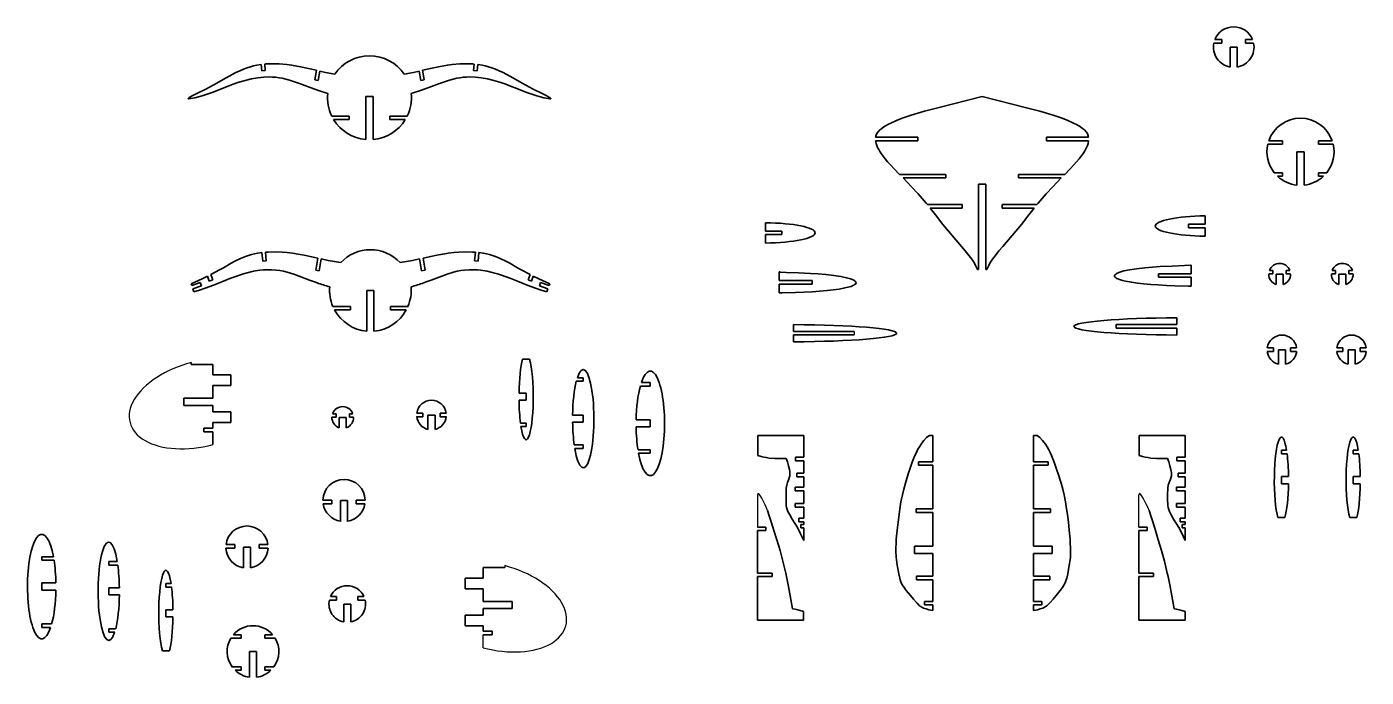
# Model space of a CAD drawing. Header units: millimetres. Extents: x 2146 to 4675, y 1733 to 3657.
# Drawn here: x 4297.7 to 4674.7, y 3474 to 3657 of the extents above.
import ezdxf

# ---------------------------------------------------------------- set-up
doc = ezdxf.new("R2010")
doc.units = ezdxf.units.MM

# ---------------------------------------------------------------- blocks, each defined once
blk = doc.blocks.new('PART_000')
at = {"color": 7, "lineweight": 35, "ltscale": 0.320792}
for p in [(2270.85, 1827.7), (2295.74, 1827.7)]:
    blk.add_line(p, (2283.3, 1830.82), dxfattribs=at)
at = {"color": 7, "lineweight": 35, "ltscale": 0.297311}
for p, q in [((2265.22, 1818.4), (2253.32, 1818.4)), ((2301.38, 1818.4), (2313.27, 1818.4))]:
    blk.add_line(p, q, dxfattribs=at)
at = {"color": 7, "lineweight": 35, "ltscale": 0.297188}
for p, q in [((2265.22, 1819.4), (2253.33, 1819.4)), ((2301.38, 1819.4), (2313.26, 1819.4))]:
    blk.add_line(p, q, dxfattribs=at)
at = {"color": 7, "lineweight": 35, "ltscale": 0.025}
for p, q in [((2265.22, 1819.4), (2265.22, 1818.4)), ((2301.38, 1819.4), (2301.38, 1818.4)), ((2273.06, 1808.94), (2273.06, 1807.94)), ((2293.53, 1808.94), (2293.53, 1807.94)), ((2277.69, 1800.44), (2277.69, 1799.44)), ((2288.91, 1800.44), (2288.91, 1799.44))]:
    blk.add_line(p, q, dxfattribs=at)
at = {"color": 7, "lineweight": 35, "ltscale": 0.324976}
for p, q in [((2273.06, 1808.94), (2260.06, 1808.94)), ((2293.53, 1808.94), (2306.53, 1808.94))]:
    blk.add_line(p, q, dxfattribs=at)
at = {"color": 7, "lineweight": 35, "ltscale": 0.300435}
for p, q in [((2273.06, 1807.94), (2261.04, 1807.94)), ((2293.53, 1807.94), (2305.55, 1807.94))]:
    blk.add_line(p, q, dxfattribs=at)
at = {"color": 7, "lineweight": 35, "ltscale": 0.05}
blk.add_line((2284.3, 1806.24), (2282.3, 1806.24), dxfattribs=at)
at = {"color": 7, "lineweight": 35}
for p, q in [((2282.3, 1782.22), (2282.3, 1806.24)), ((2284.3, 1782.22), (2284.3, 1806.24))]:
    blk.add_line(p, q, dxfattribs=at)
at = {"color": 7, "lineweight": 35, "ltscale": 0.244844}
for p, q in [((2277.69, 1800.44), (2267.89, 1800.44)), ((2288.91, 1800.44), (2298.7, 1800.44))]:
    blk.add_line(p, q, dxfattribs=at)
at = {"color": 7, "lineweight": 35, "ltscale": 0.224802}
for p, q in [((2277.69, 1799.44), (2268.69, 1799.44)), ((2288.91, 1799.44), (2297.9, 1799.44))]:
    blk.add_line(p, q, dxfattribs=at)
at = {"color": 7, "lineweight": 35, "ltscale": 0.031093}
for p, q in [((2281.42, 1783.34), (2281.96, 1782.22)), ((2285.17, 1783.34), (2284.63, 1782.22))]:
    blk.add_line(p, q, dxfattribs=at)
at = {"color": 7, "lineweight": 35, "ltscale": 0.008403}
for p, q in [((2282.3, 1782.22), (2281.96, 1782.22)), ((2284.63, 1782.22), (2284.3, 1782.22))]:
    blk.add_line(p, q, dxfattribs=at)
at = {"color": 7, "lineweight": 35}
for points in [[(2270.85, 1827.7), (2267.1, 1826.71), (2265.2, 1826.16), (2263.31, 1825.57), (2260.82, 1824.72), (2259.17, 1824.08), (2257.58, 1823.38), (2256.78, 1822.98), (2255.64, 1822.31), (2255.05, 1821.9), (2254.52, 1821.45), (2254.05, 1820.96), (2253.67, 1820.41), (2253.42, 1819.82), (2253.33, 1819.4)], [(2295.74, 1827.7), (2299.5, 1826.71), (2301.39, 1826.16), (2303.28, 1825.57), (2305.78, 1824.72), (2307.43, 1824.08), (2309.01, 1823.38), (2309.81, 1822.98), (2310.96, 1822.31), (2311.54, 1821.9), (2312.07, 1821.45), (2312.54, 1820.96), (2312.92, 1820.41), (2313.17, 1819.82), (2313.26, 1819.4)], [(2253.32, 1818.4), (2253.48, 1817.62), (2253.64, 1817.11), (2253.89, 1816.51), (2254.19, 1815.92), (2254.53, 1815.34), (2254.9, 1814.78), (2255.42, 1814.06), (2255.97, 1813.36), (2256.7, 1812.5), (2257.46, 1811.66), (2258.51, 1810.53), (2260.06, 1808.94)], [(2313.27, 1818.4), (2313.12, 1817.62), (2312.95, 1817.11), (2312.71, 1816.51), (2312.41, 1815.92), (2312.07, 1815.34), (2311.7, 1814.78), (2311.18, 1814.06), (2310.63, 1813.36), (2309.89, 1812.5), (2309.14, 1811.66), (2308.08, 1810.53), (2306.53, 1808.94)], [(2261.04, 1807.94), (2263.45, 1805.45), (2265.29, 1803.47), (2267.53, 1800.88), (2267.89, 1800.44)], [(2305.55, 1807.94), (2303.15, 1805.45), (2301.31, 1803.47), (2299.06, 1800.88), (2298.7, 1800.44)], [(2268.69, 1799.44), (2270.17, 1797.54), (2272.26, 1794.88), (2274.83, 1791.77), (2277.5, 1788.65), (2278.55, 1787.41), (2279.63, 1786.08), (2280.37, 1785.08), (2281.1, 1783.94), (2281.42, 1783.34)], [(2297.9, 1799.44), (2296.42, 1797.54), (2294.33, 1794.88), (2291.76, 1791.77), (2289.09, 1788.65), (2288.04, 1787.41), (2286.96, 1786.08), (2286.22, 1785.08), (2285.49, 1783.94), (2285.17, 1783.34)]]:
    blk.add_lwpolyline(points, dxfattribs=at)
blk = doc.blocks.new('PART_001')
at = {"color": 7, "lineweight": 35, "ltscale": 0.061863}
for p, q in [((2166.92, 1799.62), (2166.7, 1802.09)), ((2227.53, 1799.62), (2227.75, 1802.09))]:
    blk.add_line(p, q, dxfattribs=at)
at = {"color": 7, "lineweight": 35, "ltscale": 0.061905}
for p, q in [((2167.91, 1799.71), (2167.7, 1802.18)), ((2226.53, 1799.71), (2226.75, 1802.18))]:
    blk.add_line(p, q, dxfattribs=at)
at = {"color": 7, "lineweight": 35, "ltscale": 0.025001}
for p, q in [((2166.92, 1799.62), (2167.91, 1799.71)), ((2227.53, 1799.62), (2226.53, 1799.71))]:
    blk.add_line(p, q, dxfattribs=at)
at = {"color": 7, "lineweight": 35, "ltscale": 0.084981}
for p, q in [((2181.82, 1797.14), (2182.41, 1800.49)), ((2212.62, 1797.14), (2212.03, 1800.49))]:
    blk.add_line(p, q, dxfattribs=at)
at = {"color": 7, "lineweight": 35, "ltscale": 0.0838}
for p, q in [((2182.81, 1796.97), (2183.39, 1800.27)), ((2211.64, 1796.97), (2211.05, 1800.27))]:
    blk.add_line(p, q, dxfattribs=at)
at = {"color": 7, "lineweight": 35, "ltscale": 0.036558}
for p, q in [((2151.39, 1795.41), (2151.89, 1794.04)), ((2243.06, 1795.41), (2242.56, 1794.04))]:
    blk.add_line(p, q, dxfattribs=at)
at = {"color": 7, "lineweight": 35, "ltscale": 0.025}
for p, q in [((2151.89, 1794.04), (2152.83, 1794.38)), ((2181.82, 1797.14), (2182.81, 1796.97)), ((2212.62, 1797.14), (2211.64, 1796.97)), ((2242.56, 1794.04), (2241.62, 1794.38)), ((2149.33, 1793.64), (2149.68, 1792.7)), ((2245.11, 1793.64), (2244.77, 1792.7)), ((2191.61, 1786.93), (2191.61, 1785.93)), ((2202.84, 1786.93), (2202.84, 1785.93))]:
    blk.add_line(p, q, dxfattribs=at)
at = {"color": 7, "lineweight": 35, "ltscale": 0.039317}
for p, q in [((2152.29, 1795.86), (2152.83, 1794.38)), ((2242.15, 1795.86), (2241.62, 1794.38))]:
    blk.add_line(p, q, dxfattribs=at)
at = {"color": 7, "lineweight": 35, "ltscale": 0.014669}
for p, q in [((2146.75, 1793.32), (2146.95, 1792.77)), ((2247.7, 1793.32), (2247.5, 1792.77))]:
    blk.add_line(p, q, dxfattribs=at)
at = {"color": 7, "lineweight": 35, "ltscale": 0.063442}
for p, q in [((2149.33, 1793.64), (2146.95, 1792.77)), ((2149.68, 1792.7), (2147.29, 1791.83)), ((2244.77, 1792.7), (2247.15, 1791.83)), ((2245.11, 1793.64), (2247.5, 1792.77))]:
    blk.add_line(p, q, dxfattribs=at)
at = {"color": 7, "lineweight": 35, "ltscale": 0.020178}
for p, q in [((2147.29, 1791.83), (2147.57, 1791.07)), ((2247.15, 1791.83), (2246.88, 1791.07))]:
    blk.add_line(p, q, dxfattribs=at)
at = {"color": 7, "lineweight": 35, "ltscale": 0.285991}
for p, q in [((2196.22, 1791.39), (2196.22, 1779.95)), ((2198.22, 1791.39), (2198.22, 1779.95))]:
    blk.add_line(p, q, dxfattribs=at)
at = {"color": 7, "lineweight": 35, "ltscale": 0.05}
blk.add_line((2198.22, 1791.39), (2196.22, 1791.39), dxfattribs=at)
at = {"color": 7, "lineweight": 35, "ltscale": 0.124193}
for p, q in [((2191.61, 1786.93), (2186.64, 1786.93)), ((2202.84, 1786.93), (2207.81, 1786.93))]:
    blk.add_line(p, q, dxfattribs=at)
at = {"color": 7, "lineweight": 35, "ltscale": 0.11221}
for p, q in [((2191.61, 1785.93), (2187.12, 1785.93)), ((2202.84, 1785.93), (2207.33, 1785.93))]:
    blk.add_line(p, q, dxfattribs=at)
at = {"color": 7, "lineweight": 35}
for points in [[(2152.29, 1795.86), (2154.76, 1797.18), (2155.84, 1797.8), (2158, 1799.05), (2159.1, 1799.64), (2160.67, 1800.41), (2162.03, 1800.98), (2162.87, 1801.27), (2163.73, 1801.53), (2164.59, 1801.74), (2165.46, 1801.92), (2166.7, 1802.09)], [(2167.7, 1802.18), (2168.45, 1802.22), (2170.41, 1802.25), (2172.36, 1802.16), (2173.77, 1802.04), (2175.32, 1801.86), (2176.87, 1801.62), (2178.57, 1801.32), (2180.25, 1800.97), (2182.41, 1800.49)], [(2226.75, 1802.18), (2225.99, 1802.22), (2224.04, 1802.25), (2222.08, 1802.16), (2220.67, 1802.04), (2219.12, 1801.86), (2217.57, 1801.62), (2215.88, 1801.32), (2214.19, 1800.97), (2212.03, 1800.49)], [(2242.15, 1795.86), (2239.69, 1797.18), (2238.61, 1797.8), (2236.44, 1799.05), (2235.34, 1799.64), (2233.77, 1800.41), (2232.41, 1800.98), (2231.57, 1801.27), (2230.72, 1801.53), (2229.86, 1801.74), (2228.99, 1801.92), (2227.75, 1802.09)], [(2183.39, 1800.27), (2185.34, 1799.85), (2187.1, 1799.52), (2188.85, 1799.25)], [(2211.05, 1800.27), (2209.11, 1799.85), (2207.35, 1799.52), (2205.59, 1799.25)], [(2146.75, 1793.32), (2149.85, 1794.69), (2151.39, 1795.41)], [(2147.57, 1791.07), (2149.15, 1791.53), (2150.72, 1792.03), (2153.08, 1792.86), (2155.41, 1793.79), (2157.7, 1794.73), (2159.03, 1795.25), (2160.37, 1795.73), (2161.46, 1796.08), (2162.56, 1796.39), (2164.34, 1796.81), (2166.14, 1797.1), (2167.13, 1797.2)], [(2168.13, 1797.25), (2169.43, 1797.25), (2170.74, 1797.16), (2171.77, 1797.02), (2172.79, 1796.82), (2173.83, 1796.57), (2175.63, 1796.02), (2177.14, 1795.47), (2180.1, 1794.33), (2181.25, 1793.9)], [(2226.32, 1797.25), (2225.01, 1797.25), (2223.71, 1797.16), (2222.68, 1797.02), (2221.66, 1796.82), (2220.61, 1796.57), (2218.81, 1796.02), (2217.3, 1795.47), (2214.34, 1794.33), (2213.19, 1793.9)], [(2246.88, 1791.07), (2245.3, 1791.53), (2243.72, 1792.03), (2241.36, 1792.86), (2239.04, 1793.79), (2236.75, 1794.73), (2235.42, 1795.25), (2234.08, 1795.73), (2232.99, 1796.08), (2231.88, 1796.39), (2230.11, 1796.81), (2228.3, 1797.1), (2227.32, 1797.2)], [(2247.7, 1793.32), (2244.59, 1794.69), (2243.06, 1795.41)]]:
    blk.add_lwpolyline(points, dxfattribs=at)
for centre, radius, start, end in [((2197.22, 1791.39), 11.48, 43.2071, 136.793), ((2168.83, 1775.81), 21.46, 91.8838, 94.5552), ((2225.61, 1775.81), 21.46, 85.4448, 88.1162), ((2206.75, 1864.19), 74.77, 250.0589, 250.8359), ((2204.54, 1857.65), 67.87, 250.7907, 253.9602), ((2197.22, 1791.39), 11.48, 174.7923, 202.8423), ((2197.22, 1791.39), 11.48, 337.1577, 5.2076), ((2189.91, 1857.65), 67.87, 286.0398, 289.2093), ((2187.69, 1864.19), 74.77, 289.1641, 289.9411), ((2197.22, 1791.39), 11.48, 208.3776, 265.0042), ((2197.22, 1791.39), 11.48, 274.9958, 331.6224)]:
    blk.add_arc(centre, radius, start, end, dxfattribs=at)
blk = doc.blocks.new('PART_002')
at = {"color": 7, "lineweight": 35, "ltscale": 0.045282}
for p, q in [((2166.78, 1826.06), (2166.62, 1827.86)), ((2227.4, 1826.06), (2227.55, 1827.86))]:
    blk.add_line(p, q, dxfattribs=at)
at = {"color": 7, "lineweight": 35, "ltscale": 0.025001}
for p, q in [((2166.78, 1826.06), (2167.78, 1826.15)), ((2227.4, 1826.06), (2226.4, 1826.15))]:
    blk.add_line(p, q, dxfattribs=at)
at = {"color": 7, "lineweight": 35, "ltscale": 0.045934}
for p, q in [((2167.78, 1826.15), (2167.62, 1827.98)), ((2226.4, 1826.15), (2226.56, 1827.98))]:
    blk.add_line(p, q, dxfattribs=at)
at = {"color": 7, "lineweight": 35, "ltscale": 0.066994}
for p, q in [((2181.69, 1823.58), (2182.15, 1826.22)), ((2212.49, 1823.58), (2212.03, 1826.22))]:
    blk.add_line(p, q, dxfattribs=at)
at = {"color": 7, "lineweight": 35, "ltscale": 0.065546}
for p, q in [((2182.68, 1823.4), (2183.13, 1825.99)), ((2211.5, 1823.4), (2211.05, 1825.99))]:
    blk.add_line(p, q, dxfattribs=at)
at = {"color": 7, "lineweight": 35, "ltscale": 0.025}
for p, q in [((2181.69, 1823.58), (2182.68, 1823.4)), ((2212.49, 1823.58), (2211.5, 1823.4)), ((2191.37, 1813.36), (2191.37, 1812.36)), ((2202.81, 1813.36), (2202.81, 1812.36))]:
    blk.add_line(p, q, dxfattribs=at)
at = {"color": 7, "lineweight": 35, "ltscale": 0.303885}
for p, q in [((2196.09, 1818.89), (2196.09, 1806.74)), ((2198.09, 1818.89), (2198.09, 1806.74))]:
    blk.add_line(p, q, dxfattribs=at)
at = {"color": 7, "lineweight": 35, "ltscale": 0.05}
blk.add_line((2198.09, 1818.89), (2196.09, 1818.89), dxfattribs=at)
at = {"color": 7, "lineweight": 35, "ltscale": 0.12276}
for p, q in [((2191.37, 1813.36), (2186.46, 1813.36)), ((2202.81, 1813.36), (2207.72, 1813.36))]:
    blk.add_line(p, q, dxfattribs=at)
at = {"color": 7, "lineweight": 35, "ltscale": 0.109154}
for p, q in [((2191.37, 1812.36), (2187, 1812.36)), ((2202.81, 1812.36), (2207.18, 1812.36))]:
    blk.add_line(p, q, dxfattribs=at)
at = {"color": 7, "lineweight": 35}
for points in [[(2166.62, 1827.86), (2165.4, 1827.66), (2164.49, 1827.46), (2163.58, 1827.21), (2162.67, 1826.92), (2161.62, 1826.53), (2160.59, 1826.1), (2159.48, 1825.58), (2157.56, 1824.57), (2155.93, 1823.65), (2154.12, 1822.62), (2151.02, 1820.94), (2148.68, 1819.77), (2147.15, 1819), (2146.57, 1818.69), (2146.34, 1818.54), (2146.15, 1818.39), (2146.09, 1818.33), (2146.07, 1818.29), (2146.06, 1818.28), (2146.07, 1818.25), (2146.08, 1818.24), (2146.14, 1818.21), (2146.29, 1818.2), (2146.75, 1818.25), (2147.98, 1818.5), (2150.03, 1819.05), (2152.27, 1819.78), (2153.11, 1820.09), (2155.63, 1821.09), (2157.35, 1821.78), (2158.71, 1822.3), (2160.08, 1822.78), (2162.06, 1823.38), (2163.85, 1823.82), (2165.68, 1824.14), (2167.35, 1824.31), (2168.95, 1824.35), (2169.82, 1824.33), (2170.7, 1824.25), (2171.61, 1824.14), (2172.51, 1823.98), (2173.56, 1823.74), (2174.59, 1823.45), (2176.29, 1822.9), (2177.4, 1822.5), (2179.62, 1821.65), (2182.45, 1820.63), (2185.34, 1819.72)], [(2182.15, 1826.22), (2179.92, 1826.74), (2177.67, 1827.23), (2175.18, 1827.67), (2173.81, 1827.85), (2171.64, 1828.04), (2169.8, 1828.08), (2167.95, 1828), (2167.62, 1827.98)], [(2187.31, 1825.12), (2184.7, 1825.63), (2183.13, 1825.99)], [(2206.87, 1825.12), (2209.48, 1825.63), (2211.05, 1825.99)], [(2227.55, 1827.86), (2228.78, 1827.66), (2229.68, 1827.46), (2230.6, 1827.21), (2231.51, 1826.92), (2232.55, 1826.53), (2233.59, 1826.1), (2234.7, 1825.58), (2236.61, 1824.57), (2238.25, 1823.65), (2240.06, 1822.62), (2243.15, 1820.94), (2245.5, 1819.77), (2247.03, 1819), (2247.6, 1818.69), (2247.83, 1818.54), (2248.03, 1818.39), (2248.09, 1818.33), (2248.11, 1818.29), (2248.11, 1818.28), (2248.11, 1818.25), (2248.09, 1818.24), (2248.03, 1818.21), (2247.89, 1818.2), (2247.43, 1818.25), (2246.2, 1818.5), (2244.15, 1819.05), (2241.91, 1819.78), (2241.07, 1820.09), (2238.54, 1821.09), (2236.82, 1821.78), (2235.47, 1822.3), (2234.1, 1822.78), (2232.12, 1823.38), (2230.33, 1823.82), (2228.49, 1824.14), (2226.83, 1824.31), (2225.23, 1824.35), (2224.35, 1824.33), (2223.48, 1824.25), (2222.57, 1824.14), (2221.67, 1823.98), (2220.62, 1823.74), (2219.58, 1823.45), (2217.89, 1822.9), (2216.78, 1822.5), (2214.55, 1821.65), (2211.72, 1820.63), (2208.83, 1819.72)], [(2212.03, 1826.22), (2214.26, 1826.74), (2216.51, 1827.23), (2219, 1827.67), (2220.37, 1827.85), (2222.54, 1828.04), (2224.38, 1828.08), (2226.22, 1828), (2226.56, 1827.98)]]:
    blk.add_lwpolyline(points, dxfattribs=at)
for start, end in [(34.0617, 145.9383), (174.0865, 205.7955), (334.2045, 5.9134), (211.3218, 265.1422), (274.8579, 328.6782)]:
    blk.add_arc((2197.09, 1818.5), 11.81, start, end, dxfattribs=at)
blk = doc.blocks.new('PART_003')
at = {"color": 7, "lineweight": 35, "ltscale": 0.013515}
blk.add_line((2173.61, 1786.81), (2173.61, 1787.35), dxfattribs=at)
at = {"color": 7, "lineweight": 35, "ltscale": 0.152557}
blk.add_line((2179.71, 1786.81), (2173.61, 1786.81), dxfattribs=at)
at = {"color": 7, "lineweight": 35, "ltscale": 0.073434}
blk.add_line((2179.71, 1783.87), (2179.71, 1786.81), dxfattribs=at)
at = {"color": 7, "lineweight": 35, "ltscale": 0.125}
for p, q in [((2179.71, 1783.87), (2184.71, 1783.87)), ((2179.71, 1780.87), (2184.71, 1780.87)), ((2179.71, 1773.43), (2184.71, 1773.43)), ((2179.71, 1770.43), (2184.71, 1770.43))]:
    blk.add_line(p, q, dxfattribs=at)
at = {"color": 7, "lineweight": 35, "ltscale": 0.075}
for p, q in [((2184.71, 1780.87), (2184.71, 1783.87)), ((2184.71, 1770.43), (2184.71, 1773.43))]:
    blk.add_line(p, q, dxfattribs=at)
at = {"color": 7, "lineweight": 35, "ltscale": 0.089638}
blk.add_line((2179.71, 1777.28), (2179.71, 1780.87), dxfattribs=at)
at = {"color": 7, "lineweight": 35, "ltscale": 0.05}
blk.add_line((2171.53, 1777.28), (2171.53, 1775.28), dxfattribs=at)
at = {"color": 7, "lineweight": 35, "ltscale": 0.20439}
for p, q in [((2171.53, 1777.28), (2179.71, 1777.28)), ((2171.53, 1775.28), (2179.71, 1775.28))]:
    blk.add_line(p, q, dxfattribs=at)
at = {"color": 7, "lineweight": 35, "ltscale": 0.046454}
blk.add_line((2179.71, 1773.43), (2179.71, 1775.28), dxfattribs=at)
at = {"color": 7, "lineweight": 35, "ltscale": 0.025}
blk.add_line((2177.17, 1768.89), (2177.17, 1767.89), dxfattribs=at)
at = {"color": 7, "lineweight": 35, "ltscale": 0.063442}
for p, q in [((2177.17, 1768.89), (2179.71, 1768.89)), ((2177.17, 1767.89), (2179.71, 1767.89))]:
    blk.add_line(p, q, dxfattribs=at)
at = {"color": 7, "lineweight": 35, "ltscale": 0.038499}
blk.add_line((2179.71, 1768.89), (2179.71, 1770.43), dxfattribs=at)
at = {"color": 7, "lineweight": 35, "ltscale": 0.090785}
blk.add_line((2179.71, 1764.25), (2179.71, 1767.89), dxfattribs=at)
blk.add_ellipse((2176.66, 1775.8), major_axis=(-20.29, -5.36), ratio=0.569122, start_param=4.712389, end_param=7.853982)
blk = doc.blocks.new('PART_004')
at = {"color": 7, "lineweight": 35, "ltscale": 0.152557}
blk.add_line((2208.44, 1758.23), (2214.54, 1758.23), dxfattribs=at)
at = {"color": 7, "lineweight": 35, "ltscale": 0.073434}
blk.add_line((2208.44, 1755.3), (2208.44, 1758.23), dxfattribs=at)
for p, q in [((2214.54, 1758.77), (2214.54, 1758.23)), ((2208.44, 1735.68), (2208.44, 1739.31))]:
    blk.add_line(p, q)
at = {"color": 7, "lineweight": 35, "ltscale": 0.075}
for p, q in [((2203.44, 1752.3), (2203.44, 1755.3)), ((2203.44, 1741.85), (2203.44, 1744.85))]:
    blk.add_line(p, q, dxfattribs=at)
at = {"color": 7, "lineweight": 35, "ltscale": 0.125}
for p, q in [((2208.44, 1755.3), (2203.44, 1755.3)), ((2208.44, 1752.3), (2203.44, 1752.3)), ((2208.44, 1744.85), (2203.44, 1744.85)), ((2208.44, 1741.85), (2203.44, 1741.85))]:
    blk.add_line(p, q, dxfattribs=at)
at = {"color": 7, "lineweight": 35, "ltscale": 0.089638}
blk.add_line((2208.44, 1748.71), (2208.44, 1752.3), dxfattribs=at)
at = {"color": 7, "lineweight": 35, "ltscale": 0.20439}
for p, q in [((2216.61, 1748.71), (2208.44, 1748.71)), ((2216.61, 1746.71), (2208.44, 1746.71))]:
    blk.add_line(p, q, dxfattribs=at)
at = {"color": 7, "lineweight": 35, "ltscale": 0.046454}
blk.add_line((2208.44, 1744.85), (2208.44, 1746.71), dxfattribs=at)
at = {"color": 7, "lineweight": 35, "ltscale": 0.05}
blk.add_line((2216.61, 1748.71), (2216.61, 1746.71), dxfattribs=at)
at = {"color": 7, "lineweight": 35, "ltscale": 0.038499}
blk.add_line((2208.44, 1740.31), (2208.44, 1741.85), dxfattribs=at)
at = {"color": 7, "lineweight": 35, "ltscale": 0.063442}
for p, q in [((2210.98, 1740.31), (2208.44, 1740.31)), ((2210.98, 1739.31), (2208.44, 1739.31))]:
    blk.add_line(p, q, dxfattribs=at)
at = {"color": 7, "lineweight": 35, "ltscale": 0.025}
blk.add_line((2210.98, 1740.31), (2210.98, 1739.31), dxfattribs=at)
blk.add_ellipse((2211.49, 1747.23), major_axis=(20.25, -5.35), ratio=0.570258, start_param=4.712389, end_param=7.853982)
blk = doc.blocks.new('PART_005')
at = {"color": 7, "lineweight": 35, "ltscale": 0.024869}
blk.add_line((2287.92, 1783.34), (2288.92, 1783.34), dxfattribs=at)
at = {"color": 7, "lineweight": 35, "ltscale": 0.185517}
blk.add_line((2287.92, 1775.92), (2287.92, 1783.34), dxfattribs=at)
at = {"color": 7, "lineweight": 35, "ltscale": 0.102184}
for p, q in [((2292.01, 1775.92), (2287.92, 1775.92)), ((2292.01, 1774.92), (2287.92, 1774.92))]:
    blk.add_line(p, q, dxfattribs=at)
at = {"color": 7, "lineweight": 35, "ltscale": 0.025}
for p, q in [((2292.01, 1774.92), (2292.01, 1775.92)), ((2292.65, 1761.66), (2292.65, 1762.66)), ((2292.54, 1742.74), (2292.54, 1743.74)), ((2290.28, 1735.64), (2290.28, 1736.64))]:
    blk.add_line(p, q, dxfattribs=at)
at = {"color": 7, "lineweight": 35, "ltscale": 0.306416}
blk.add_line((2287.92, 1762.66), (2287.92, 1774.92), dxfattribs=at)
at = {"color": 7, "lineweight": 35, "ltscale": 0.118036}
for p, q in [((2292.65, 1762.66), (2287.92, 1762.66)), ((2292.65, 1761.66), (2287.92, 1761.66))]:
    blk.add_line(p, q, dxfattribs=at)
at = {"color": 7, "lineweight": 35, "ltscale": 0.238072}
blk.add_line((2287.92, 1752.14), (2287.92, 1761.66), dxfattribs=at)
at = {"color": 7, "lineweight": 35, "ltscale": 0.130244}
for p, q in [((2293.13, 1752.14), (2287.92, 1752.14)), ((2293.13, 1750.14), (2287.92, 1750.14))]:
    blk.add_line(p, q, dxfattribs=at)
at = {"color": 7, "lineweight": 35, "ltscale": 0.159953}
blk.add_line((2287.92, 1743.74), (2287.92, 1750.14), dxfattribs=at)
at = {"color": 7, "lineweight": 35, "ltscale": 0.05}
blk.add_line((2293.13, 1750.14), (2293.13, 1752.14), dxfattribs=at)
at = {"color": 7, "lineweight": 35, "ltscale": 0.115375}
for p, q in [((2292.54, 1743.74), (2287.92, 1743.74)), ((2292.54, 1742.74), (2287.92, 1742.74))]:
    blk.add_line(p, q, dxfattribs=at)
at = {"color": 7, "lineweight": 35, "ltscale": 0.152547}
blk.add_line((2287.92, 1736.64), (2287.92, 1742.74), dxfattribs=at)
at = {"color": 7, "lineweight": 35, "ltscale": 0.058965}
for p, q in [((2287.92, 1736.64), (2290.28, 1736.64)), ((2287.92, 1735.64), (2290.28, 1735.64))]:
    blk.add_line(p, q, dxfattribs=at)
at = {"color": 7, "lineweight": 35, "ltscale": 0.038461}
blk.add_line((2287.92, 1734.1), (2287.92, 1735.64), dxfattribs=at)
at = {"color": 7, "lineweight": 35}
blk.add_lwpolyline([(2288.92, 1783.34), (2289.32, 1783.04), (2289.69, 1782.72), (2290.43, 1781.92), (2290.86, 1781.39), (2291.25, 1780.83), (2291.71, 1780.13), (2292.12, 1779.42), (2292.57, 1778.56), (2292.98, 1777.69), (2293.39, 1776.72), (2293.76, 1775.76), (2294.61, 1773.28), (2294.75, 1772.85), (2295.68, 1769.86), (2296.12, 1768.25), (2296.52, 1766.63), (2296.92, 1764.66), (2297.23, 1762.68), (2297.44, 1761.08), (2297.72, 1758.89), (2297.98, 1756.7), (2298.22, 1754.13), (2298.27, 1753.42), (2298.35, 1751.29), (2298.36, 1750.75), (2298.28, 1749.13), (2298.2, 1748.36), (2297.98, 1746.82), (2297.53, 1744.38), (2297.26, 1743.16), (2297.15, 1742.71), (2296.84, 1741.87), (2296.47, 1741.17), (2296.04, 1740.51), (2295.42, 1739.71), (2294.26, 1738.34), (2293.4, 1737.3), (2292.58, 1736.31), (2292.4, 1736.1), (2291.8, 1735.53), (2291.2, 1735.12), (2290.53, 1734.78), (2289.82, 1734.51), (2289.08, 1734.3), (2287.92, 1734.1)], dxfattribs=at)
blk = doc.blocks.new('PART_006')
at = {"color": 7, "lineweight": 35, "ltscale": 0.024869}
blk.add_line((2278.98, 1783.34), (2277.98, 1783.34), dxfattribs=at)
at = {"color": 7, "lineweight": 35, "ltscale": 0.185517}
blk.add_line((2278.98, 1775.92), (2278.98, 1783.34), dxfattribs=at)
at = {"color": 7, "lineweight": 35, "ltscale": 0.025}
for p, q in [((2274.89, 1774.92), (2274.89, 1775.92)), ((2274.26, 1761.66), (2274.26, 1762.66)), ((2274.36, 1742.74), (2274.36, 1743.74)), ((2276.62, 1735.64), (2276.62, 1736.64))]:
    blk.add_line(p, q, dxfattribs=at)
at = {"color": 7, "lineweight": 35, "ltscale": 0.102184}
for p, q in [((2274.89, 1775.92), (2278.98, 1775.92)), ((2274.89, 1774.92), (2278.98, 1774.92))]:
    blk.add_line(p, q, dxfattribs=at)
at = {"color": 7, "lineweight": 35, "ltscale": 0.306416}
blk.add_line((2278.98, 1762.66), (2278.98, 1774.92), dxfattribs=at)
at = {"color": 7, "lineweight": 35, "ltscale": 0.118036}
for p, q in [((2274.26, 1762.66), (2278.98, 1762.66)), ((2274.26, 1761.66), (2278.98, 1761.66))]:
    blk.add_line(p, q, dxfattribs=at)
at = {"color": 7, "lineweight": 35, "ltscale": 0.238072}
blk.add_line((2278.98, 1752.14), (2278.98, 1761.66), dxfattribs=at)
at = {"color": 7, "lineweight": 35, "ltscale": 0.05}
blk.add_line((2273.77, 1750.14), (2273.77, 1752.14), dxfattribs=at)
at = {"color": 7, "lineweight": 35, "ltscale": 0.130244}
for p, q in [((2273.77, 1752.14), (2278.98, 1752.14)), ((2273.77, 1750.14), (2278.98, 1750.14))]:
    blk.add_line(p, q, dxfattribs=at)
at = {"color": 7, "lineweight": 35, "ltscale": 0.159953}
blk.add_line((2278.98, 1743.74), (2278.98, 1750.14), dxfattribs=at)
at = {"color": 7, "lineweight": 35, "ltscale": 0.115375}
for p, q in [((2274.36, 1743.74), (2278.98, 1743.74)), ((2274.36, 1742.74), (2278.98, 1742.74))]:
    blk.add_line(p, q, dxfattribs=at)
at = {"color": 7, "lineweight": 35, "ltscale": 0.152547}
blk.add_line((2278.98, 1736.64), (2278.98, 1742.74), dxfattribs=at)
at = {"color": 7, "lineweight": 35, "ltscale": 0.058965}
for p, q in [((2278.98, 1736.64), (2276.62, 1736.64)), ((2278.98, 1735.64), (2276.62, 1735.64))]:
    blk.add_line(p, q, dxfattribs=at)
at = {"color": 7, "lineweight": 35, "ltscale": 0.038461}
blk.add_line((2278.98, 1734.1), (2278.98, 1735.64), dxfattribs=at)
at = {"color": 7, "lineweight": 35}
blk.add_lwpolyline([(2277.98, 1783.34), (2277.58, 1783.04), (2277.22, 1782.72), (2276.47, 1781.92), (2276.04, 1781.39), (2275.65, 1780.83), (2275.2, 1780.13), (2274.78, 1779.42), (2274.33, 1778.56), (2273.92, 1777.69), (2273.52, 1776.72), (2273.15, 1775.76), (2272.29, 1773.28), (2272.15, 1772.85), (2271.23, 1769.86), (2270.78, 1768.25), (2270.38, 1766.63), (2269.99, 1764.66), (2269.68, 1762.68), (2269.46, 1761.08), (2269.18, 1758.89), (2268.93, 1756.7), (2268.68, 1754.13), (2268.63, 1753.42), (2268.55, 1751.29), (2268.55, 1750.75), (2268.62, 1749.13), (2268.7, 1748.36), (2268.92, 1746.82), (2269.38, 1744.38), (2269.64, 1743.16), (2269.76, 1742.71), (2270.06, 1741.87), (2270.43, 1741.17), (2270.86, 1740.51), (2271.48, 1739.71), (2272.64, 1738.34), (2273.51, 1737.3), (2274.32, 1736.31), (2274.51, 1736.1), (2275.1, 1735.53), (2275.7, 1735.12), (2276.38, 1734.78), (2277.08, 1734.51), (2277.82, 1734.3), (2278.98, 1734.1)], dxfattribs=at)
blk = doc.blocks.new('PART_007')
at = {"color": 7, "lineweight": 35, "ltscale": 0.095573}
for p, q in [((2323, 1814.02), (2319.18, 1814.02)), ((2333.17, 1814.02), (2337, 1814.02))]:
    blk.add_line(p, q, dxfattribs=at)
at = {"color": 7, "lineweight": 35, "ltscale": 0.025}
for p, q in [((2323, 1814.02), (2323, 1813.02)), ((2333.17, 1814.02), (2333.17, 1813.02)), ((2323, 1805.02), (2323, 1804.02)), ((2333.17, 1805.02), (2333.17, 1804.02))]:
    blk.add_line(p, q, dxfattribs=at)
at = {"color": 7, "lineweight": 35, "ltscale": 0.102802}
for p, q in [((2323, 1813.02), (2318.89, 1813.02)), ((2333.17, 1813.02), (2337.29, 1813.02))]:
    blk.add_line(p, q, dxfattribs=at)
at = {"color": 7, "lineweight": 35, "ltscale": 0.234676}
for p, q in [((2327.09, 1810.9), (2327.09, 1801.51)), ((2329.09, 1810.9), (2329.09, 1801.51))]:
    blk.add_line(p, q, dxfattribs=at)
at = {"color": 7, "lineweight": 35, "ltscale": 0.05}
blk.add_line((2329.09, 1810.9), (2327.09, 1810.9), dxfattribs=at)
at = {"color": 7, "lineweight": 35, "ltscale": 0.057411}
for p, q in [((2323, 1805.02), (2320.7, 1805.02)), ((2333.17, 1805.02), (2335.47, 1805.02))]:
    blk.add_line(p, q, dxfattribs=at)
at = {"color": 7, "lineweight": 35, "ltscale": 0.034366}
for p, q in [((2323, 1804.02), (2321.63, 1804.02)), ((2333.17, 1804.02), (2334.55, 1804.02))]:
    blk.add_line(p, q, dxfattribs=at)
at = {"color": 7, "lineweight": 35}
for start, end in [(19.2878, 160.7122), (167.0334, 218.5401), (321.4599, 12.9666), (226.8021, 263.9192), (276.0808, 313.1979)]:
    blk.add_arc((2328.09, 1810.9), 9.44, start, end, dxfattribs=at)
blk = doc.blocks.new('PART_008')
blk.add_line((2302.13, 1761.98), (2302.13, 1771.06))
at = {"color": 7, "lineweight": 35, "ltscale": 0.057916}
for p, q in [((2304.45, 1761.98), (2302.13, 1761.98)), ((2304.45, 1760.98), (2302.13, 1760.98))]:
    blk.add_line(p, q, dxfattribs=at)
at = {"color": 7, "lineweight": 35, "ltscale": 0.298663}
blk.add_line((2302.13, 1760.98), (2302.13, 1749.03), dxfattribs=at)
at = {"color": 7, "lineweight": 35, "ltscale": 0.025}
for p, q in [((2304.45, 1760.98), (2304.45, 1761.98)), ((2306.22, 1748.03), (2306.22, 1749.03))]:
    blk.add_line(p, q, dxfattribs=at)
at = {"color": 7, "lineweight": 35, "ltscale": 0.026148}
blk.add_line((2306.46, 1761.98), (2306.77, 1760.98), dxfattribs=at)
at = {"color": 7, "lineweight": 35, "ltscale": 0.102184}
for p, q in [((2306.22, 1749.03), (2302.13, 1749.03)), ((2306.22, 1748.03), (2302.13, 1748.03))]:
    blk.add_line(p, q, dxfattribs=at)
at = {"color": 7, "lineweight": 35, "ltscale": 0.025551}
blk.add_line((2310.1, 1749.03), (2310.31, 1748.03), dxfattribs=at)
at = {"color": 7, "lineweight": 35, "ltscale": 0.306416}
blk.add_line((2302.13, 1748.03), (2302.13, 1735.78), dxfattribs=at)
at = {"color": 7, "lineweight": 35, "ltscale": 0.061295}
blk.add_line((2315.09, 1735.78), (2315.09, 1738.23), dxfattribs=at)
at = {"color": 7, "lineweight": 35, "ltscale": 0.324052}
blk.add_line((2315.09, 1735.78), (2302.13, 1735.78), dxfattribs=at)
at = {"color": 7, "lineweight": 35}
for points in [[(2306.77, 1760.98), (2307.57, 1758.35), (2308.47, 1755.36), (2309.29, 1752.43), (2310.1, 1749.03)], [(2310.31, 1748.03), (2310.77, 1745.73), (2311.56, 1741.65), (2311.99, 1738.98)], [(2315.09, 1738.23), (2314.19, 1738.54), (2313.46, 1738.73), (2312.73, 1738.87), (2311.99, 1738.98)]]:
    blk.add_lwpolyline(points, dxfattribs=at)
blk.add_arc((2157.07, 1716.24), 156.24, 17.0217, 18.8085, dxfattribs=at)
blk.add_open_spline([(2304.96, 1766.62), (2304.39, 1768.28), (2302.13, 1772.81), (2302.13, 1771.06)], degree=3)
blk = doc.blocks.new('PART_009')
blk.add_line((2248.45, 1771.06), (2248.45, 1761.98))
at = {"color": 7, "lineweight": 35, "ltscale": 0.057916}
for p, q in [((2250.76, 1761.98), (2248.45, 1761.98)), ((2250.76, 1760.98), (2248.45, 1760.98))]:
    blk.add_line(p, q, dxfattribs=at)
at = {"color": 7, "lineweight": 35, "ltscale": 0.298663}
blk.add_line((2248.45, 1760.98), (2248.45, 1749.03), dxfattribs=at)
at = {"color": 7, "lineweight": 35, "ltscale": 0.025}
for p, q in [((2250.76, 1760.98), (2250.76, 1761.98)), ((2252.53, 1748.03), (2252.53, 1749.03))]:
    blk.add_line(p, q, dxfattribs=at)
at = {"color": 7, "lineweight": 35, "ltscale": 0.026148}
blk.add_line((2252.77, 1761.98), (2253.08, 1760.98), dxfattribs=at)
at = {"color": 7, "lineweight": 35, "ltscale": 0.102184}
for p, q in [((2252.53, 1749.03), (2248.45, 1749.03)), ((2252.53, 1748.03), (2248.45, 1748.03))]:
    blk.add_line(p, q, dxfattribs=at)
at = {"color": 7, "lineweight": 35, "ltscale": 0.025551}
blk.add_line((2256.41, 1749.03), (2256.62, 1748.03), dxfattribs=at)
at = {"color": 7, "lineweight": 35, "ltscale": 0.306416}
blk.add_line((2248.45, 1748.03), (2248.45, 1735.78), dxfattribs=at)
at = {"color": 7, "lineweight": 35, "ltscale": 0.061295}
blk.add_line((2261.41, 1735.78), (2261.41, 1738.23), dxfattribs=at)
at = {"color": 7, "lineweight": 35, "ltscale": 0.324052}
blk.add_line((2261.41, 1735.78), (2248.45, 1735.78), dxfattribs=at)
at = {"color": 7, "lineweight": 35}
for points in [[(2253.08, 1760.98), (2253.88, 1758.35), (2254.78, 1755.36), (2255.6, 1752.43), (2256.41, 1749.03)], [(2256.62, 1748.03), (2257.09, 1745.73), (2257.87, 1741.65), (2258.31, 1738.98)], [(2261.41, 1738.23), (2260.5, 1738.54), (2259.77, 1738.73), (2259.05, 1738.87), (2258.31, 1738.98)]]:
    blk.add_lwpolyline(points, dxfattribs=at)
blk.add_arc((2103.38, 1716.24), 156.24, 17.0217, 18.8085, dxfattribs=at)
blk.add_open_spline([(2251.27, 1766.62), (2250.71, 1768.28), (2248.45, 1772.81), (2248.45, 1771.06)], degree=3)
blk = doc.blocks.new('PART_010')
at = {"color": 7, "lineweight": 35, "ltscale": 0.069912}
blk.add_line((2236.6, 1783.23), (2233.81, 1783.23), dxfattribs=at)
at = {"color": 7, "lineweight": 35, "ltscale": 0.062209}
blk.add_line((2236.6, 1784.23), (2234.12, 1784.23), dxfattribs=at)
at = {"color": 7, "lineweight": 35, "ltscale": 0.025}
for p, q in [((2236.6, 1783.23), (2236.6, 1784.23)), ((2236.6, 1765.31), (2236.6, 1764.31))]:
    blk.add_line(p, q, dxfattribs=at)
at = {"color": 7, "lineweight": 35, "ltscale": 0.099769}
for p, q in [((2236.6, 1773.71), (2232.61, 1773.71)), ((2236.6, 1771.71), (2232.61, 1771.71))]:
    blk.add_line(p, q, dxfattribs=at)
at = {"color": 7, "lineweight": 35, "ltscale": 0.05}
blk.add_line((2236.6, 1773.71), (2236.6, 1771.71), dxfattribs=at)
at = {"color": 7, "lineweight": 35, "ltscale": 0.086447}
blk.add_line((2233.15, 1765.31), (2236.6, 1765.31), dxfattribs=at)
at = {"color": 7, "lineweight": 35, "ltscale": 0.082121}
blk.add_line((2233.32, 1764.31), (2236.6, 1764.31), dxfattribs=at)
at = {"color": 7, "lineweight": 35}
for start_param, end_param in [(5.319661, 10.096182), (3.915762, 4.644389), (4.780389, 5.239088)]:
    blk.add_ellipse((2236.6, 1772.71), major_axis=(0, -14.72), ratio=0.271789, start_param=start_param, end_param=end_param, dxfattribs=at)
blk = doc.blocks.new('PART_011')
at = {"color": 7, "lineweight": 35, "ltscale": 0.025}
for p, q in [((2150.97, 1757.17), (2150.97, 1758.17)), ((2150.97, 1739.25), (2150.97, 1738.25))]:
    blk.add_line(p, q, dxfattribs=at)
at = {"color": 7, "lineweight": 35, "ltscale": 0.082121}
blk.add_line((2154.25, 1758.17), (2150.97, 1758.17), dxfattribs=at)
at = {"color": 7, "lineweight": 35, "ltscale": 0.086447}
blk.add_line((2154.43, 1757.17), (2150.97, 1757.17), dxfattribs=at)
at = {"color": 7, "lineweight": 35, "ltscale": 0.05}
blk.add_line((2150.97, 1748.77), (2150.97, 1750.77), dxfattribs=at)
at = {"color": 7, "lineweight": 35, "ltscale": 0.099769}
for p, q in [((2150.97, 1750.77), (2154.96, 1750.77)), ((2150.97, 1748.77), (2154.96, 1748.77))]:
    blk.add_line(p, q, dxfattribs=at)
at = {"color": 7, "lineweight": 35, "ltscale": 0.069912}
blk.add_line((2150.97, 1739.25), (2153.77, 1739.25), dxfattribs=at)
at = {"color": 7, "lineweight": 35, "ltscale": 0.062209}
blk.add_line((2150.97, 1738.25), (2153.46, 1738.25), dxfattribs=at)
at = {"color": 7, "lineweight": 35}
for start_param, end_param in [(5.319661, 10.096182), (4.780389, 5.239088), (3.915762, 4.644389)]:
    blk.add_ellipse((2150.97, 1749.77), major_axis=(0, 14.72), ratio=0.271789, start_param=start_param, end_param=end_param, dxfattribs=at)
blk = doc.blocks.new('PART_012')
at = {"color": 7, "lineweight": 35, "ltscale": 0.324052}
blk.add_line((2302.16, 1778.36), (2315.12, 1778.36), dxfattribs=at)
at = {"color": 7, "lineweight": 35, "ltscale": 0.138966}
blk.add_line((2302.16, 1772.8), (2302.16, 1778.36), dxfattribs=at)
at = {"color": 7, "lineweight": 35, "ltscale": 0.152547}
blk.add_line((2315.12, 1778.36), (2315.12, 1772.26), dxfattribs=at)
at = {"color": 7, "lineweight": 35, "ltscale": 0.025}
for p, q in [((2312.77, 1771.26), (2312.77, 1772.26)), ((2313.14, 1766.81), (2313.14, 1767.81)), ((2312.68, 1763.86), (2312.68, 1762.86)), ((2312.7, 1758.28), (2312.7, 1759.28)), ((2313.69, 1754.1), (2313.69, 1755.1)), ((2314.25, 1752.39), (2314.25, 1753.39))]:
    blk.add_line(p, q, dxfattribs=at)
at = {"color": 7, "lineweight": 35, "ltscale": 0.058965}
for p, q in [((2315.12, 1772.26), (2312.77, 1772.26)), ((2315.12, 1771.26), (2312.77, 1771.26))]:
    blk.add_line(p, q, dxfattribs=at)
at = {"color": 7, "lineweight": 35, "ltscale": 0.08623}
blk.add_line((2315.12, 1771.26), (2315.12, 1767.81), dxfattribs=at)
at = {"color": 7, "lineweight": 35, "ltscale": 0.049579}
for p, q in [((2315.12, 1767.81), (2313.14, 1767.81)), ((2315.12, 1766.81), (2313.14, 1766.81))]:
    blk.add_line(p, q, dxfattribs=at)
at = {"color": 7, "lineweight": 35, "ltscale": 0.073843}
blk.add_line((2315.12, 1766.81), (2315.12, 1763.86), dxfattribs=at)
at = {"color": 7, "lineweight": 35, "ltscale": 0.061044}
for p, q in [((2315.12, 1763.86), (2312.68, 1763.86)), ((2315.12, 1762.86), (2312.68, 1762.86))]:
    blk.add_line(p, q, dxfattribs=at)
at = {"color": 7, "lineweight": 35, "ltscale": 0.089348}
blk.add_line((2315.12, 1762.86), (2315.12, 1759.28), dxfattribs=at)
at = {"color": 7, "lineweight": 35, "ltscale": 0.060738}
for p, q in [((2315.12, 1759.28), (2312.7, 1759.28)), ((2315.12, 1758.28), (2312.7, 1758.28))]:
    blk.add_line(p, q, dxfattribs=at)
at = {"color": 7, "lineweight": 35, "ltscale": 0.079658}
blk.add_line((2315.12, 1758.28), (2315.12, 1755.1), dxfattribs=at)
at = {"color": 7, "lineweight": 35, "ltscale": 0.035756}
for p, q in [((2315.12, 1755.1), (2313.69, 1755.1)), ((2315.12, 1754.1), (2313.69, 1754.1))]:
    blk.add_line(p, q, dxfattribs=at)
at = {"color": 7, "lineweight": 35, "ltscale": 0.02178}
for p, q in [((2315.12, 1753.39), (2314.25, 1753.39)), ((2315.12, 1752.39), (2314.25, 1752.39))]:
    blk.add_line(p, q, dxfattribs=at)
at = {"color": 7, "lineweight": 35, "ltscale": 0.017638}
blk.add_line((2315.12, 1754.1), (2315.12, 1753.39), dxfattribs=at)
at = {"color": 7, "lineweight": 35, "ltscale": 0.087161}
blk.add_line((2315.12, 1752.39), (2315.12, 1748.9), dxfattribs=at)
at = {"color": 7, "lineweight": 35}
for points in [[(2302.16, 1772.8), (2303.13, 1772.49), (2303.86, 1772.31), (2304.61, 1772.16), (2305.39, 1772.05), (2306.99, 1771.92), (2308.03, 1771.89), (2310.16, 1771.89)], [(2310.16, 1771.89), (2310.5, 1770.98), (2310.81, 1769.89), (2311.07, 1768.83), (2311.15, 1768.4), (2311.21, 1767.97), (2311.23, 1767.52), (2311.2, 1767.08), (2311.15, 1766.75), (2310.95, 1766.11), (2310.57, 1765.13), (2310.34, 1764.39), (2310.21, 1763.58), (2310.19, 1763.14), (2310.16, 1762.2)], [(2310.16, 1762.2), (2310.13, 1760.79), (2310.13, 1760.08), (2310.17, 1759.06), (2310.21, 1758.68), (2310.31, 1758.1), (2310.48, 1757.54), (2310.69, 1757.05), (2311.19, 1756.12), (2311.84, 1754.85)], [(2315.12, 1748.9), (2314.15, 1750.89), (2313.33, 1752.49), (2312.66, 1753.57), (2311.84, 1754.85)]]:
    blk.add_lwpolyline(points, dxfattribs=at)
blk = doc.blocks.new('PART_013')
at = {"color": 7, "lineweight": 35, "ltscale": 0.324052}
blk.add_line((2248.48, 1778.36), (2261.44, 1778.36), dxfattribs=at)
at = {"color": 7, "lineweight": 35, "ltscale": 0.138966}
blk.add_line((2248.48, 1772.8), (2248.48, 1778.36), dxfattribs=at)
at = {"color": 7, "lineweight": 35, "ltscale": 0.152547}
blk.add_line((2261.44, 1778.36), (2261.44, 1772.26), dxfattribs=at)
at = {"color": 7, "lineweight": 35, "ltscale": 0.025}
for p, q in [((2259.08, 1771.26), (2259.08, 1772.26)), ((2259.46, 1766.81), (2259.46, 1767.81)), ((2259, 1763.86), (2259, 1762.86)), ((2259.01, 1758.28), (2259.01, 1759.28)), ((2260.01, 1754.1), (2260.01, 1755.1)), ((2260.57, 1752.39), (2260.57, 1753.39))]:
    blk.add_line(p, q, dxfattribs=at)
at = {"color": 7, "lineweight": 35, "ltscale": 0.058965}
for p, q in [((2261.44, 1772.26), (2259.08, 1772.26)), ((2261.44, 1771.26), (2259.08, 1771.26))]:
    blk.add_line(p, q, dxfattribs=at)
at = {"color": 7, "lineweight": 35, "ltscale": 0.08623}
blk.add_line((2261.44, 1771.26), (2261.44, 1767.81), dxfattribs=at)
at = {"color": 7, "lineweight": 35, "ltscale": 0.049579}
for p, q in [((2261.44, 1767.81), (2259.46, 1767.81)), ((2261.44, 1766.81), (2259.46, 1766.81))]:
    blk.add_line(p, q, dxfattribs=at)
at = {"color": 7, "lineweight": 35, "ltscale": 0.073843}
blk.add_line((2261.44, 1766.81), (2261.44, 1763.86), dxfattribs=at)
at = {"color": 7, "lineweight": 35, "ltscale": 0.061044}
for p, q in [((2261.44, 1763.86), (2259, 1763.86)), ((2261.44, 1762.86), (2259, 1762.86))]:
    blk.add_line(p, q, dxfattribs=at)
at = {"color": 7, "lineweight": 35, "ltscale": 0.089348}
blk.add_line((2261.44, 1762.86), (2261.44, 1759.28), dxfattribs=at)
at = {"color": 7, "lineweight": 35, "ltscale": 0.060738}
for p, q in [((2261.44, 1759.28), (2259.01, 1759.28)), ((2261.44, 1758.28), (2259.01, 1758.28))]:
    blk.add_line(p, q, dxfattribs=at)
at = {"color": 7, "lineweight": 35, "ltscale": 0.079658}
blk.add_line((2261.44, 1758.28), (2261.44, 1755.1), dxfattribs=at)
at = {"color": 7, "lineweight": 35, "ltscale": 0.035756}
for p, q in [((2261.44, 1755.1), (2260.01, 1755.1)), ((2261.44, 1754.1), (2260.01, 1754.1))]:
    blk.add_line(p, q, dxfattribs=at)
at = {"color": 7, "lineweight": 35, "ltscale": 0.02178}
for p, q in [((2261.44, 1753.39), (2260.57, 1753.39)), ((2261.44, 1752.39), (2260.57, 1752.39))]:
    blk.add_line(p, q, dxfattribs=at)
at = {"color": 7, "lineweight": 35, "ltscale": 0.017638}
blk.add_line((2261.44, 1754.1), (2261.44, 1753.39), dxfattribs=at)
at = {"color": 7, "lineweight": 35, "ltscale": 0.087161}
blk.add_line((2261.44, 1752.39), (2261.44, 1748.9), dxfattribs=at)
at = {"color": 7, "lineweight": 35}
for points in [[(2248.48, 1772.8), (2249.45, 1772.49), (2250.17, 1772.31), (2250.93, 1772.16), (2251.7, 1772.05), (2253.3, 1771.92), (2254.34, 1771.89), (2256.47, 1771.89)], [(2256.47, 1771.89), (2256.82, 1770.98), (2257.12, 1769.89), (2257.38, 1768.83), (2257.47, 1768.4), (2257.52, 1767.97), (2257.55, 1767.52), (2257.52, 1767.08), (2257.46, 1766.75), (2257.27, 1766.11), (2256.88, 1765.13), (2256.65, 1764.39), (2256.53, 1763.58), (2256.5, 1763.14), (2256.47, 1762.2)], [(2256.47, 1762.2), (2256.45, 1760.79), (2256.45, 1760.08), (2256.48, 1759.06), (2256.52, 1758.68), (2256.62, 1758.1), (2256.79, 1757.54), (2257, 1757.05), (2257.5, 1756.12), (2258.16, 1754.85)], [(2261.44, 1748.9), (2260.46, 1750.89), (2259.65, 1752.49), (2258.98, 1753.57), (2258.16, 1754.85)]]:
    blk.add_lwpolyline(points, dxfattribs=at)
blk = doc.blocks.new('PART_014')
at = {"color": 7, "lineweight": 35, "ltscale": 0.053918}
for p, q in [((2177.34, 1745.36), (2175.18, 1745.36)), ((2184.05, 1745.36), (2186.21, 1745.36))]:
    blk.add_line(p, q, dxfattribs=at)
at = {"color": 7, "lineweight": 35, "ltscale": 0.025}
for p, q in [((2177.34, 1745.36), (2177.34, 1744.36)), ((2184.05, 1745.36), (2184.05, 1744.36)), ((2177.34, 1736.36), (2177.34, 1735.36)), ((2184.05, 1736.36), (2184.05, 1735.36))]:
    blk.add_line(p, q, dxfattribs=at)
at = {"color": 7, "lineweight": 35, "ltscale": 0.071988}
for p, q in [((2177.34, 1744.36), (2174.46, 1744.36)), ((2184.05, 1744.36), (2186.93, 1744.36))]:
    blk.add_line(p, q, dxfattribs=at)
at = {"color": 7, "lineweight": 35, "ltscale": 0.180206}
for p, q in [((2179.7, 1740.61), (2179.7, 1733.4)), ((2181.7, 1740.61), (2181.7, 1733.4))]:
    blk.add_line(p, q, dxfattribs=at)
at = {"color": 7, "lineweight": 35, "ltscale": 0.05}
blk.add_line((2181.7, 1740.61), (2179.7, 1740.61), dxfattribs=at)
at = {"color": 7, "lineweight": 35, "ltscale": 0.063676}
for p, q in [((2177.34, 1736.36), (2174.79, 1736.36)), ((2184.05, 1736.36), (2186.6, 1736.36))]:
    blk.add_line(p, q, dxfattribs=at)
at = {"color": 7, "lineweight": 35, "ltscale": 0.041962}
for p, q in [((2177.34, 1735.36), (2175.66, 1735.36)), ((2184.05, 1735.36), (2185.73, 1735.36))]:
    blk.add_line(p, q, dxfattribs=at)
at = {"color": 7, "lineweight": 35}
for start, end in [(40.7221, 139.2779), (149.0041, 215.7559), (324.2441, 30.9959), (226.1989, 262.1018), (277.8982, 313.8011)]:
    blk.add_arc((2180.7, 1740.61), 7.28, start, end, dxfattribs=at)
blk = doc.blocks.new('PART_015')
at = {"color": 7, "lineweight": 35, "ltscale": 0.048261}
blk.add_line((2227.15, 1783.9), (2225.22, 1783.9), dxfattribs=at)
at = {"color": 7, "lineweight": 35, "ltscale": 0.041078}
blk.add_line((2227.15, 1784.9), (2225.51, 1784.9), dxfattribs=at)
at = {"color": 7, "lineweight": 35, "ltscale": 0.025}
for p, q in [((2227.15, 1783.9), (2227.15, 1784.9)), ((2227.15, 1765.98), (2227.15, 1764.98))]:
    blk.add_line(p, q, dxfattribs=at)
at = {"color": 7, "lineweight": 35, "ltscale": 0.074804}
for p, q in [((2227.17, 1774.38), (2224.18, 1774.38)), ((2227.17, 1772.38), (2224.18, 1772.38))]:
    blk.add_line(p, q, dxfattribs=at)
at = {"color": 7, "lineweight": 35, "ltscale": 0.05}
blk.add_line((2227.17, 1774.38), (2227.17, 1772.38), dxfattribs=at)
at = {"color": 7, "lineweight": 35, "ltscale": 0.062947}
blk.add_line((2227.15, 1765.98), (2224.63, 1765.98), dxfattribs=at)
at = {"color": 7, "lineweight": 35, "ltscale": 0.059172}
blk.add_line((2227.15, 1764.98), (2224.79, 1764.98), dxfattribs=at)
at = {"color": 7, "lineweight": 35}
for start_param, end_param in [(5.364722, 10.01123), (3.848112, 4.640043), (4.784735, 5.276611)]:
    blk.add_ellipse((2227.17, 1773.38), major_axis=(0, -13.83), ratio=0.216849, start_param=start_param, end_param=end_param, dxfattribs=at)
blk = doc.blocks.new('PART_016')
at = {"color": 7, "lineweight": 35, "ltscale": 0.059172}
blk.add_line((2160.42, 1757.5), (2162.79, 1757.5), dxfattribs=at)
at = {"color": 7, "lineweight": 35, "ltscale": 0.025}
for p, q in [((2160.42, 1756.5), (2160.42, 1757.5)), ((2160.42, 1738.58), (2160.42, 1737.58))]:
    blk.add_line(p, q, dxfattribs=at)
at = {"color": 7, "lineweight": 35, "ltscale": 0.062947}
blk.add_line((2160.42, 1756.5), (2162.94, 1756.5), dxfattribs=at)
at = {"color": 7, "lineweight": 35, "ltscale": 0.074804}
for p, q in [((2160.41, 1750.1), (2163.4, 1750.1)), ((2160.41, 1748.1), (2163.4, 1748.1))]:
    blk.add_line(p, q, dxfattribs=at)
at = {"color": 7, "lineweight": 35, "ltscale": 0.05}
blk.add_line((2160.41, 1748.1), (2160.41, 1750.1), dxfattribs=at)
at = {"color": 7, "lineweight": 35, "ltscale": 0.048261}
blk.add_line((2160.42, 1738.58), (2162.35, 1738.58), dxfattribs=at)
at = {"color": 7, "lineweight": 35, "ltscale": 0.041078}
blk.add_line((2160.42, 1737.58), (2162.07, 1737.58), dxfattribs=at)
at = {"color": 7, "lineweight": 35}
for start_param, end_param in [(5.364722, 10.01123), (4.784735, 5.276611), (3.848112, 4.640043)]:
    blk.add_ellipse((2160.41, 1749.1), major_axis=(0, 13.83), ratio=0.216849, start_param=start_param, end_param=end_param, dxfattribs=at)
blk = doc.blocks.new('PART_017')
at = {"color": 7, "lineweight": 35, "ltscale": 0.062859}
for p, q in [((2190.08, 1761.94), (2187.57, 1761.94)), ((2196.94, 1761.94), (2199.45, 1761.94))]:
    blk.add_line(p, q, dxfattribs=at)
at = {"color": 7, "lineweight": 35, "ltscale": 0.06111}
for p, q in [((2190.08, 1760.94), (2187.64, 1760.94)), ((2196.94, 1760.94), (2199.38, 1760.94))]:
    blk.add_line(p, q, dxfattribs=at)
at = {"color": 7, "lineweight": 35, "ltscale": 0.025}
for p, q in [((2190.08, 1761.94), (2190.08, 1760.94)), ((2196.94, 1761.94), (2196.94, 1760.94))]:
    blk.add_line(p, q, dxfattribs=at)
at = {"color": 7, "lineweight": 35, "ltscale": 0.146494}
for p, q in [((2192.51, 1761.85), (2192.51, 1755.99)), ((2194.51, 1761.85), (2194.51, 1755.99))]:
    blk.add_line(p, q, dxfattribs=at)
at = {"color": 7, "lineweight": 35, "ltscale": 0.05}
blk.add_line((2194.51, 1761.85), (2192.51, 1761.85), dxfattribs=at)
at = {"color": 7, "lineweight": 35}
for start, end in [(0.8377, 179.1623), (188.8358, 260.3155), (279.6845, 351.1642)]:
    blk.add_arc((2193.51, 1761.85), 5.94, start, end, dxfattribs=at)
blk = doc.blocks.new('PART_018')
at = {"color": 7, "lineweight": 35, "ltscale": 0.061983}
for p, q in [((2176.4, 1754.99), (2173.92, 1754.99)), ((2183.29, 1754.99), (2185.77, 1754.99))]:
    blk.add_line(p, q, dxfattribs=at)
at = {"color": 7, "lineweight": 35, "ltscale": 0.061176}
for p, q in [((2176.4, 1755.99), (2173.96, 1755.99)), ((2183.29, 1755.99), (2185.73, 1755.99))]:
    blk.add_line(p, q, dxfattribs=at)
at = {"color": 7, "lineweight": 35, "ltscale": 0.025}
for p, q in [((2176.4, 1755.99), (2176.4, 1754.99)), ((2183.29, 1755.99), (2183.29, 1754.99))]:
    blk.add_line(p, q, dxfattribs=at)
at = {"color": 7, "lineweight": 35, "ltscale": 0.146106}
for p, q in [((2178.85, 1755.3), (2178.85, 1749.46)), ((2180.85, 1755.3), (2180.85, 1749.46))]:
    blk.add_line(p, q, dxfattribs=at)
at = {"color": 7, "lineweight": 35, "ltscale": 0.05}
blk.add_line((2180.85, 1755.3), (2178.85, 1755.3), dxfattribs=at)
at = {"color": 7, "lineweight": 35}
for start, end in [(6.6903, 173.3097), (182.9896, 260.2902), (279.7098, 357.0104)]:
    blk.add_arc((2179.85, 1755.3), 5.93, start, end, dxfattribs=at)
blk = doc.blocks.new('PART_019')
at = {"color": 7, "lineweight": 35, "ltscale": 0.047807}
for p, q in [((2249.51, 1785.9), (2249.51, 1787.81)), ((2249.51, 1782.98), (2249.51, 1784.9))]:
    blk.add_line(p, q, dxfattribs=at)
at = {"color": 7, "lineweight": 35, "ltscale": 0.426974}
for p, q in [((2266.59, 1785.9), (2249.51, 1785.9)), ((2266.59, 1784.9), (2249.51, 1784.9))]:
    blk.add_line(p, q, dxfattribs=at)
blk.add_line((2266.59, 1785.9), (2266.59, 1784.9))
at = {"color": 7, "lineweight": 35}
blk.add_ellipse((2248.51, 1785.4), major_axis=(-30, 0), ratio=0.080453, start_param=1.60413, end_param=4.679055, dxfattribs=at)
blk = doc.blocks.new('PART_020')
at = {"color": 7, "lineweight": 35, "ltscale": 0.025}
blk.add_line((2300.88, 1785.85), (2300.88, 1786.85), dxfattribs=at)
at = {"color": 7, "lineweight": 35, "ltscale": 0.426974}
for p, q in [((2300.88, 1786.85), (2317.96, 1786.85)), ((2300.88, 1785.85), (2317.96, 1785.85))]:
    blk.add_line(p, q, dxfattribs=at)
at = {"color": 7, "lineweight": 35, "ltscale": 0.047807}
for p, q in [((2317.96, 1786.85), (2317.96, 1788.77)), ((2317.96, 1783.94), (2317.96, 1785.85))]:
    blk.add_line(p, q, dxfattribs=at)
at = {"color": 7, "lineweight": 35, "extrusion": (0, 0, -1)}
blk.add_ellipse((2318.96, 1786.35), major_axis=(30, 0), ratio=0.080453, start_param=1.60413, end_param=4.679055, dxfattribs=at)
blk = doc.blocks.new('PART_021')
at = {"color": 7, "lineweight": 35, "ltscale": 0.002298}
blk.add_line((2317.92, 1796.43), (2318.01, 1796.44), dxfattribs=at)
at = {"color": 7, "lineweight": 35, "ltscale": 0.00288}
blk.add_line((2318.01, 1796.44), (2318.12, 1796.44), dxfattribs=at)
at = {"color": 7, "lineweight": 35, "ltscale": 0.060487}
blk.add_line((2318.12, 1796.44), (2318.12, 1794.02), dxfattribs=at)
at = {"color": 7, "lineweight": 35, "ltscale": 0.230908}
for p, q in [((2308.89, 1794.02), (2318.12, 1794.02)), ((2308.89, 1793.02), (2318.12, 1793.02))]:
    blk.add_line(p, q, dxfattribs=at)
at = {"color": 7, "lineweight": 35, "ltscale": 0.025}
blk.add_line((2308.89, 1793.02), (2308.89, 1794.02), dxfattribs=at)
at = {"color": 7, "lineweight": 35, "ltscale": 0.061814}
blk.add_line((2318.12, 1793.02), (2318.12, 1790.55), dxfattribs=at)
at = {"color": 7, "lineweight": 35}
for points in [[(2297.93, 1792.4), (2297.42, 1792.59), (2297.17, 1792.71), (2296.9, 1792.87), (2296.77, 1792.97), (2296.61, 1793.14), (2296.52, 1793.37), (2296.56, 1793.59), (2296.67, 1793.75), (2296.86, 1793.93), (2297.31, 1794.19), (2298.04, 1794.48), (2299.18, 1794.81), (2300.77, 1795.14), (2302.73, 1795.44), (2305.05, 1795.71), (2307.2, 1795.89), (2309.35, 1796.02)], [(2317.92, 1796.43), (2316.19, 1796.31), (2312.74, 1796.16), (2309.35, 1796.02)], [(2297.93, 1792.4), (2298.81, 1792.13), (2299.64, 1791.94), (2301.3, 1791.63), (2302.99, 1791.39), (2304.68, 1791.2), (2306.75, 1791.01), (2308.83, 1790.86), (2311.18, 1790.73), (2313.54, 1790.63), (2317.33, 1790.55)]]:
    blk.add_lwpolyline(points, dxfattribs=at)
blk.add_arc((2317.97, 1855.45), 64.9, 269.4287, 270.1324, dxfattribs=at)
blk = doc.blocks.new('PART_022')
at = {"color": 7, "lineweight": 35, "ltscale": 0.00288}
blk.add_line((2249.46, 1795.48), (2249.35, 1795.49), dxfattribs=at)
at = {"color": 7, "lineweight": 35, "ltscale": 0.060487}
blk.add_line((2249.35, 1795.49), (2249.35, 1793.07), dxfattribs=at)
at = {"color": 7, "lineweight": 35, "ltscale": 0.002298}
blk.add_line((2249.56, 1795.47), (2249.46, 1795.48), dxfattribs=at)
at = {"color": 7, "lineweight": 35, "ltscale": 0.230908}
for p, q in [((2258.58, 1793.07), (2249.35, 1793.07)), ((2258.58, 1792.07), (2249.35, 1792.07))]:
    blk.add_line(p, q, dxfattribs=at)
at = {"color": 7, "lineweight": 35, "ltscale": 0.061814}
blk.add_line((2249.35, 1792.07), (2249.35, 1789.59), dxfattribs=at)
at = {"color": 7, "lineweight": 35, "ltscale": 0.025}
blk.add_line((2258.58, 1792.07), (2258.58, 1793.07), dxfattribs=at)
at = {"color": 7, "lineweight": 35}
for points in [[(2249.56, 1795.47), (2251.28, 1795.35), (2254.73, 1795.2), (2258.12, 1795.07)], [(2269.55, 1791.44), (2270.05, 1791.63), (2270.3, 1791.75), (2270.57, 1791.92), (2270.7, 1792.01), (2270.86, 1792.18), (2270.95, 1792.41), (2270.92, 1792.63), (2270.81, 1792.79), (2270.61, 1792.97), (2270.16, 1793.23), (2269.43, 1793.52), (2268.29, 1793.85), (2266.7, 1794.18), (2264.74, 1794.48), (2262.42, 1794.75), (2260.27, 1794.93), (2258.12, 1795.07)], [(2269.55, 1791.44), (2268.66, 1791.18), (2267.84, 1790.98), (2266.17, 1790.68), (2264.48, 1790.44), (2262.79, 1790.24), (2260.72, 1790.05), (2258.65, 1789.9), (2256.29, 1789.77), (2253.93, 1789.67), (2250.15, 1789.6)]]:
    blk.add_lwpolyline(points, dxfattribs=at)
blk.add_arc((2249.5, 1854.49), 64.9, 269.8676, 270.5713, dxfattribs=at)
blk = doc.blocks.new('PART_023')
at = {"color": 7, "lineweight": 35, "ltscale": 0.057127}
for p, q in [((2315.39, 1826.71), (2313.1, 1826.71)), ((2322.02, 1826.71), (2324.3, 1826.71))]:
    blk.add_line(p, q, dxfattribs=at)
at = {"color": 7, "lineweight": 35, "ltscale": 0.04982}
for p, q in [((2315.39, 1827.71), (2313.39, 1827.71)), ((2322.02, 1827.71), (2324.01, 1827.71))]:
    blk.add_line(p, q, dxfattribs=at)
at = {"color": 7, "lineweight": 35, "ltscale": 0.025}
for p, q in [((2315.39, 1827.71), (2315.39, 1826.71)), ((2322.02, 1827.71), (2322.02, 1826.71))]:
    blk.add_line(p, q, dxfattribs=at)
at = {"color": 7, "lineweight": 35, "ltscale": 0.140484}
for p, q in [((2317.7, 1825.61), (2317.7, 1820)), ((2319.7, 1825.61), (2319.7, 1820))]:
    blk.add_line(p, q, dxfattribs=at)
at = {"color": 7, "lineweight": 35, "ltscale": 0.05}
blk.add_line((2319.7, 1825.61), (2317.7, 1825.61), dxfattribs=at)
at = {"color": 7, "lineweight": 35}
for start, end in [(21.5283, 158.4717), (168.9447, 259.9095), (280.0905, 11.0553)]:
    blk.add_arc((2318.7, 1825.61), 5.71, start, end, dxfattribs=at)
blk = doc.blocks.new('PART_024')
at = {"color": 7, "lineweight": 35, "ltscale": 0.043184}
for p, q in [((2190.98, 1749.36), (2189.25, 1749.36)), ((2196.95, 1749.36), (2198.67, 1749.36))]:
    blk.add_line(p, q, dxfattribs=at)
at = {"color": 7, "lineweight": 35, "ltscale": 0.025}
for p, q in [((2190.98, 1749.36), (2190.98, 1748.36)), ((2196.95, 1749.36), (2196.95, 1748.36))]:
    blk.add_line(p, q, dxfattribs=at)
at = {"color": 7, "lineweight": 35, "ltscale": 0.051273}
for p, q in [((2190.98, 1748.36), (2188.93, 1748.36)), ((2196.95, 1748.36), (2199, 1748.36))]:
    blk.add_line(p, q, dxfattribs=at)
at = {"color": 7, "lineweight": 35, "ltscale": 0.126244}
for p, q in [((2192.96, 1747.29), (2192.96, 1742.24)), ((2194.96, 1747.29), (2194.96, 1742.24))]:
    blk.add_line(p, q, dxfattribs=at)
at = {"color": 7, "lineweight": 35, "ltscale": 0.05}
blk.add_line((2194.96, 1747.29), (2192.96, 1747.29), dxfattribs=at)
at = {"color": 7, "lineweight": 35}
for start, end in [(23.7884, 156.2116), (167.9302, 258.7987), (281.2013, 12.0698)]:
    blk.add_arc((2193.96, 1747.29), 5.15, start, end, dxfattribs=at)
blk = doc.blocks.new('PART_025')
at = {"color": 7, "lineweight": 35, "ltscale": 0.049369}
blk.add_line((2220.12, 1787.39), (2218.14, 1787.39), dxfattribs=at)
at = {"color": 7, "lineweight": 35, "ltscale": 0.049829}
for p, q in [((2219.13, 1777.86), (2217.13, 1777.86)), ((2219.13, 1775.86), (2217.13, 1775.86))]:
    blk.add_line(p, q, dxfattribs=at)
at = {"color": 7, "lineweight": 35, "ltscale": 0.05}
blk.add_line((2219.13, 1777.86), (2219.13, 1775.86), dxfattribs=at)
at = {"color": 7, "lineweight": 35, "ltscale": 0.039566}
blk.add_line((2217.55, 1769.47), (2219.13, 1769.47), dxfattribs=at)
at = {"color": 7, "lineweight": 35, "ltscale": 0.035997}
blk.add_line((2217.69, 1768.47), (2219.13, 1768.47), dxfattribs=at)
at = {"color": 7, "lineweight": 35, "ltscale": 0.025}
blk.add_line((2219.13, 1769.47), (2219.13, 1768.47), dxfattribs=at)
at = {"color": 7, "lineweight": 35}
for start_param, end_param in [(3.657913, 4.629652), (5.479481, 8.908457), (4.795126, 5.37022)]:
    blk.add_ellipse((2219.13, 1776.86), major_axis=(0, -12.1), ratio=0.165286, start_param=start_param, end_param=end_param, dxfattribs=at)
blk = doc.blocks.new('PART_026')
at = {"color": 7, "lineweight": 35, "ltscale": 0.025}
blk.add_line((2168.45, 1753.01), (2168.45, 1754.01), dxfattribs=at)
at = {"color": 7, "lineweight": 35, "ltscale": 0.035997}
blk.add_line((2169.89, 1754.01), (2168.45, 1754.01), dxfattribs=at)
at = {"color": 7, "lineweight": 35, "ltscale": 0.039566}
blk.add_line((2170.03, 1753.01), (2168.45, 1753.01), dxfattribs=at)
at = {"color": 7, "lineweight": 35, "ltscale": 0.05}
blk.add_line((2168.45, 1744.62), (2168.45, 1746.62), dxfattribs=at)
at = {"color": 7, "lineweight": 35, "ltscale": 0.049829}
for p, q in [((2168.45, 1746.62), (2170.44, 1746.62)), ((2168.45, 1744.62), (2170.44, 1744.62))]:
    blk.add_line(p, q, dxfattribs=at)
at = {"color": 7, "lineweight": 35, "ltscale": 0.049369}
blk.add_line((2167.46, 1735.09), (2169.43, 1735.09), dxfattribs=at)
at = {"color": 7, "lineweight": 35}
for start_param, end_param in [(5.479481, 8.908457), (4.795126, 5.37022), (3.657913, 4.629652)]:
    blk.add_ellipse((2168.45, 1745.62), major_axis=(0, 12.1), ratio=0.165286, start_param=start_param, end_param=end_param, dxfattribs=at)
blk = doc.blocks.new('PART_027')
at = {"color": 7, "lineweight": 35, "ltscale": 0.025}
blk.add_line((2335.51, 1771.74), (2335.51, 1772.74), dxfattribs=at)
at = {"color": 7, "lineweight": 35, "ltscale": 0.035997}
blk.add_line((2336.95, 1772.74), (2335.51, 1772.74), dxfattribs=at)
at = {"color": 7, "lineweight": 35, "ltscale": 0.039566}
blk.add_line((2337.1, 1771.74), (2335.51, 1771.74), dxfattribs=at)
at = {"color": 7, "lineweight": 35, "ltscale": 0.05}
blk.add_line((2335.51, 1763.34), (2335.51, 1765.34), dxfattribs=at)
at = {"color": 7, "lineweight": 35, "ltscale": 0.049829}
for p, q in [((2335.51, 1765.34), (2337.51, 1765.34)), ((2335.51, 1763.34), (2337.51, 1763.34))]:
    blk.add_line(p, q, dxfattribs=at)
at = {"color": 7, "lineweight": 35, "ltscale": 0.049369}
blk.add_line((2334.53, 1753.82), (2336.5, 1753.82), dxfattribs=at)
at = {"color": 7, "lineweight": 35}
for start_param, end_param in [(5.479481, 8.908457), (4.795126, 5.37022), (3.657913, 4.629652)]:
    blk.add_ellipse((2335.51, 1764.34), major_axis=(0, 12.1), ratio=0.165286, start_param=start_param, end_param=end_param, dxfattribs=at)
blk = doc.blocks.new('PART_028')
at = {"color": 7, "lineweight": 35, "ltscale": 0.025}
blk.add_line((2325.41, 1771.74), (2325.41, 1772.74), dxfattribs=at)
at = {"color": 7, "lineweight": 35, "ltscale": 0.035997}
blk.add_line((2326.85, 1772.74), (2325.41, 1772.74), dxfattribs=at)
at = {"color": 7, "lineweight": 35, "ltscale": 0.039566}
blk.add_line((2326.99, 1771.74), (2325.41, 1771.74), dxfattribs=at)
at = {"color": 7, "lineweight": 35, "ltscale": 0.05}
blk.add_line((2325.41, 1763.34), (2325.41, 1765.34), dxfattribs=at)
at = {"color": 7, "lineweight": 35, "ltscale": 0.049829}
for p, q in [((2325.41, 1765.34), (2327.4, 1765.34)), ((2325.41, 1763.34), (2327.4, 1763.34))]:
    blk.add_line(p, q, dxfattribs=at)
at = {"color": 7, "lineweight": 35, "ltscale": 0.049369}
blk.add_line((2324.42, 1753.82), (2326.4, 1753.82), dxfattribs=at)
at = {"color": 7, "lineweight": 35}
for start_param, end_param in [(5.479481, 8.908457), (4.795126, 5.37022), (3.657913, 4.629652)]:
    blk.add_ellipse((2325.41, 1764.34), major_axis=(0, 12.1), ratio=0.165286, start_param=start_param, end_param=end_param, dxfattribs=at)
blk = doc.blocks.new('PART_029')
at = {"color": 7, "lineweight": 35, "ltscale": 0.05897}
for p, q in [((2249.31, 1802.37), (2249.31, 1800.01)), ((2249.31, 1799.01), (2249.31, 1796.65))]:
    blk.add_line(p, q, dxfattribs=at)
at = {"color": 7, "lineweight": 35, "ltscale": 0.115262}
for p, q in [((2253.92, 1800.01), (2249.31, 1800.01)), ((2253.92, 1799.01), (2249.31, 1799.01))]:
    blk.add_line(p, q, dxfattribs=at)
at = {"color": 7, "lineweight": 35, "ltscale": 0.025}
blk.add_line((2253.92, 1799.01), (2253.92, 1800.01), dxfattribs=at)
at = {"color": 7, "lineweight": 35}
blk.add_ellipse((2248.31, 1799.51), major_axis=(-15, 0), ratio=0.191011, start_param=1.637506, end_param=4.645679, dxfattribs=at)
blk = doc.blocks.new('PART_030')
at = {"color": 7, "lineweight": 35, "ltscale": 0.05897}
for p, q in [((2318.16, 1803.33), (2318.16, 1800.97)), ((2318.16, 1799.97), (2318.16, 1797.61))]:
    blk.add_line(p, q, dxfattribs=at)
at = {"color": 7, "lineweight": 35, "ltscale": 0.025}
blk.add_line((2313.55, 1799.97), (2313.55, 1800.97), dxfattribs=at)
at = {"color": 7, "lineweight": 35, "ltscale": 0.115262}
for p, q in [((2313.55, 1800.97), (2318.16, 1800.97)), ((2313.55, 1799.97), (2318.16, 1799.97))]:
    blk.add_line(p, q, dxfattribs=at)
at = {"color": 7, "lineweight": 35, "extrusion": (0, 0, -1)}
blk.add_ellipse((2319.16, 1800.47), major_axis=(15, 0), ratio=0.191011, start_param=1.637506, end_param=4.645679, dxfattribs=at)
blk = doc.blocks.new('PART_031')
at = {"color": 7, "lineweight": 35, "ltscale": 0.042268}
for p, q in [((2323.06, 1783.58), (2321.37, 1783.58)), ((2327.92, 1783.58), (2329.61, 1783.58))]:
    blk.add_line(p, q, dxfattribs=at)
at = {"color": 7, "lineweight": 35, "ltscale": 0.025}
for p, q in [((2323.06, 1783.58), (2323.06, 1782.58)), ((2327.92, 1783.58), (2327.92, 1782.58))]:
    blk.add_line(p, q, dxfattribs=at)
at = {"color": 7, "lineweight": 35, "ltscale": 0.100865}
for p, q in [((2324.49, 1783.03), (2324.49, 1779)), ((2326.49, 1783.03), (2326.49, 1779))]:
    blk.add_line(p, q, dxfattribs=at)
at = {"color": 7, "lineweight": 35, "ltscale": 0.05}
blk.add_line((2326.49, 1783.03), (2324.49, 1783.03), dxfattribs=at)
at = {"color": 7, "lineweight": 35, "ltscale": 0.042532}
for p, q in [((2323.06, 1782.58), (2321.36, 1782.58)), ((2327.92, 1782.58), (2329.62, 1782.58))]:
    blk.add_line(p, q, dxfattribs=at)
at = {"color": 7, "lineweight": 35}
for start, end in [(7.5133, 172.4867), (186.3049, 256.0794), (283.9206, 353.6951)]:
    blk.add_arc((2325.49, 1783.03), 4.16, start, end, dxfattribs=at)
blk = doc.blocks.new('PART_032')
at = {"color": 7, "lineweight": 35, "ltscale": 0.042268}
for p, q in [((2332.85, 1783.58), (2331.15, 1783.58)), ((2337.71, 1783.58), (2339.4, 1783.58))]:
    blk.add_line(p, q, dxfattribs=at)
at = {"color": 7, "lineweight": 35, "ltscale": 0.025}
for p, q in [((2332.85, 1783.58), (2332.85, 1782.58)), ((2337.71, 1783.58), (2337.71, 1782.58))]:
    blk.add_line(p, q, dxfattribs=at)
at = {"color": 7, "lineweight": 35, "ltscale": 0.100865}
for p, q in [((2334.28, 1783.03), (2334.28, 1779)), ((2336.28, 1783.03), (2336.28, 1779))]:
    blk.add_line(p, q, dxfattribs=at)
at = {"color": 7, "lineweight": 35, "ltscale": 0.05}
blk.add_line((2336.28, 1783.03), (2334.28, 1783.03), dxfattribs=at)
at = {"color": 7, "lineweight": 35, "ltscale": 0.042532}
for p, q in [((2332.85, 1782.58), (2331.14, 1782.58)), ((2337.71, 1782.58), (2339.41, 1782.58))]:
    blk.add_line(p, q, dxfattribs=at)
at = {"color": 7, "lineweight": 35}
for start, end in [(7.5133, 172.4867), (186.3049, 256.0794), (283.9206, 353.6951)]:
    blk.add_arc((2335.28, 1783.03), 4.16, start, end, dxfattribs=at)
blk = doc.blocks.new('PART_033')
at = {"color": 7, "lineweight": 35, "ltscale": 0.042532}
for p, q in [((2203.39, 1773.4), (2201.69, 1773.4)), ((2208.25, 1773.4), (2209.95, 1773.4))]:
    blk.add_line(p, q, dxfattribs=at)
at = {"color": 7, "lineweight": 35, "ltscale": 0.042268}
for p, q in [((2203.39, 1774.4), (2201.7, 1774.4)), ((2208.25, 1774.4), (2209.94, 1774.4))]:
    blk.add_line(p, q, dxfattribs=at)
at = {"color": 7, "lineweight": 35, "ltscale": 0.025}
for p, q in [((2203.39, 1774.4), (2203.39, 1773.4)), ((2208.25, 1774.4), (2208.25, 1773.4))]:
    blk.add_line(p, q, dxfattribs=at)
at = {"color": 7, "lineweight": 35, "ltscale": 0.100865}
for p, q in [((2204.82, 1773.86), (2204.82, 1769.82)), ((2206.82, 1773.86), (2206.82, 1769.82))]:
    blk.add_line(p, q, dxfattribs=at)
at = {"color": 7, "lineweight": 35, "ltscale": 0.05}
blk.add_line((2206.82, 1773.86), (2204.82, 1773.86), dxfattribs=at)
at = {"color": 7, "lineweight": 35}
for start, end in [(7.5133, 172.4867), (186.3049, 256.0794), (283.9206, 353.6951)]:
    blk.add_arc((2205.82, 1773.86), 4.16, start, end, dxfattribs=at)
blk = doc.blocks.new('PART_034')
at = {"color": 7, "lineweight": 35, "ltscale": 0.024818}
for p, q in [((2323.28, 1794.72), (2322.29, 1794.72)), ((2327.03, 1794.72), (2328.02, 1794.72))]:
    blk.add_line(p, q, dxfattribs=at)
at = {"color": 7, "lineweight": 35, "ltscale": 0.025}
for p, q in [((2323.28, 1794.72), (2323.28, 1793.72)), ((2327.03, 1794.72), (2327.03, 1793.72))]:
    blk.add_line(p, q, dxfattribs=at)
at = {"color": 7, "lineweight": 35, "ltscale": 0.029626}
for p, q in [((2323.28, 1793.72), (2322.1, 1793.72)), ((2327.03, 1793.72), (2328.21, 1793.72))]:
    blk.add_line(p, q, dxfattribs=at)
at = {"color": 7, "lineweight": 35, "ltscale": 0.072221}
for p, q in [((2324.16, 1793.65), (2324.16, 1790.76)), ((2326.16, 1793.65), (2326.16, 1790.76))]:
    blk.add_line(p, q, dxfattribs=at)
at = {"color": 7, "lineweight": 35, "ltscale": 0.05}
blk.add_line((2326.16, 1793.65), (2324.16, 1793.65), dxfattribs=at)
at = {"color": 7, "lineweight": 35}
for start, end in [(20.4706, 159.5294), (178.7043, 250.9062), (289.0938, 1.2957)]:
    blk.add_arc((2325.16, 1793.65), 3.06, start, end, dxfattribs=at)
blk = doc.blocks.new('PART_035')
at = {"color": 7, "lineweight": 35, "ltscale": 0.024818}
for p, q in [((2332.1, 1794.72), (2331.11, 1794.72)), ((2335.84, 1794.72), (2336.84, 1794.72))]:
    blk.add_line(p, q, dxfattribs=at)
at = {"color": 7, "lineweight": 35, "ltscale": 0.025}
for p, q in [((2332.1, 1794.72), (2332.1, 1793.72)), ((2335.84, 1794.72), (2335.84, 1793.72))]:
    blk.add_line(p, q, dxfattribs=at)
at = {"color": 7, "lineweight": 35, "ltscale": 0.029626}
for p, q in [((2332.1, 1793.72), (2330.92, 1793.72)), ((2335.84, 1793.72), (2337.03, 1793.72))]:
    blk.add_line(p, q, dxfattribs=at)
at = {"color": 7, "lineweight": 35, "ltscale": 0.072221}
for p, q in [((2332.97, 1793.65), (2332.97, 1790.76)), ((2334.97, 1793.65), (2334.97, 1790.76))]:
    blk.add_line(p, q, dxfattribs=at)
at = {"color": 7, "lineweight": 35, "ltscale": 0.05}
blk.add_line((2334.97, 1793.65), (2332.97, 1793.65), dxfattribs=at)
at = {"color": 7, "lineweight": 35}
for start, end in [(20.4706, 159.5294), (178.7043, 250.9062), (289.0938, 1.2957)]:
    blk.add_arc((2333.97, 1793.65), 3.06, start, end, dxfattribs=at)
blk = doc.blocks.new('PART_036')
at = {"color": 7, "lineweight": 35, "ltscale": 0.029626}
for p, q in [((2191.46, 1773.57), (2190.28, 1773.57)), ((2195.2, 1773.57), (2196.39, 1773.57))]:
    blk.add_line(p, q, dxfattribs=at)
at = {"color": 7, "lineweight": 35, "ltscale": 0.024818}
for p, q in [((2191.46, 1774.57), (2190.47, 1774.57)), ((2195.2, 1774.57), (2196.2, 1774.57))]:
    blk.add_line(p, q, dxfattribs=at)
at = {"color": 7, "lineweight": 35, "ltscale": 0.025}
for p, q in [((2191.46, 1774.57), (2191.46, 1773.57)), ((2195.2, 1774.57), (2195.2, 1773.57))]:
    blk.add_line(p, q, dxfattribs=at)
at = {"color": 7, "lineweight": 35, "ltscale": 0.072221}
for p, q in [((2192.33, 1773.51), (2192.33, 1770.62)), ((2194.33, 1773.51), (2194.33, 1770.62))]:
    blk.add_line(p, q, dxfattribs=at)
at = {"color": 7, "lineweight": 35, "ltscale": 0.05}
blk.add_line((2194.33, 1773.51), (2192.33, 1773.51), dxfattribs=at)
at = {"color": 7, "lineweight": 35}
for start, end in [(20.4706, 159.5294), (178.7043, 250.9062), (289.0938, 1.2957)]:
    blk.add_arc((2193.33, 1773.51), 3.06, start, end, dxfattribs=at)

msp = doc.modelspace()

# ---------------------------------------------------------------- block references
at = {"layer": 'PARTS_BLOCKS'}
for name, p in [('PART_023', (2318.7, 1825.66)), ('PART_002', (2197.09, 1818.52)), ('PART_000', (2283.3, 1806.52)), ('PART_007', (2328.09, 1810.93)), ('PART_030', (2311.16, 1800.47)), ('PART_029', (2256.31, 1799.51)), ('PART_001', (2197.22, 1791.41)), ('PART_021', (2307.32, 1793.5)), ('PART_034', (2325.16, 1793.73)), ('PART_035', (2333.97, 1793.73)), ('PART_022', (2260.15, 1792.54)), ('PART_020', (2303.46, 1786.35)), ('PART_019', (2264.01, 1785.4)), ('PART_031', (2325.49, 1783.09)), ('PART_032', (2335.28, 1783.09)), ('PART_003', (2170.42, 1775.21)), ('PART_025', (2219.13, 1776.07)), ('PART_015', (2227.17, 1773.38)), ('PART_010', (2236.61, 1772.71)), ('PART_033', (2205.82, 1773.92)), ('PART_036', (2193.33, 1773.59)), ('PART_013', (2254.96, 1763.63)), ('PART_006', (2273.76, 1758.72)), ('PART_005', (2293.14, 1758.72)), ('PART_012', (2308.64, 1763.63)), ('PART_028', (2325.41, 1765.13)), ('PART_027', (2335.51, 1765.13)), ('PART_017', (2193.51, 1761.89)), ('PART_009', (2254.93, 1754.29)), ('PART_008', (2308.61, 1754.29)), ('PART_011', (2150.97, 1749.77)), ('PART_016', (2160.4, 1749.1)), ('PART_018', (2179.85, 1755.34)), ('PART_026', (2168.44, 1746.4)), ('PART_004', (2217.7, 1746.64)), ('PART_024', (2193.96, 1747.34)), ('PART_014', (2180.7, 1740.64))]:
    msp.add_blockref(name, p, dxfattribs=at)

doc.saveas('drawing.dxf')
